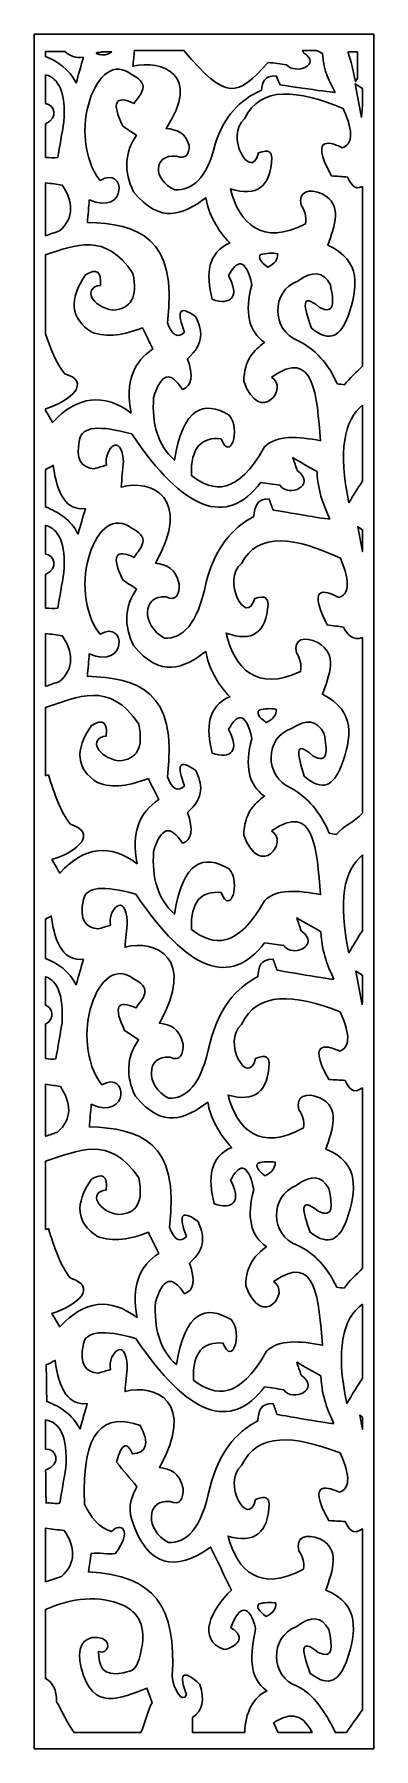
# Model space of a CAD drawing. Header units: centimetres. Extents: x -23 to -19.5, y -9 to 9.
import ezdxf

# ---------------------------------------------------------------- set-up
doc = ezdxf.new("R2010")
doc.units = ezdxf.units.CM
doc.header["$MEASUREMENT"] = 0
doc.layers.add('layer 1', color=7, linetype='Continuous')

msp = doc.modelspace()

# ---------------------------------------------------------------- linework, layer by layer
at = {"layer": 'layer 1', "color": 250, "lineweight": 30}
for points, knots in [([(-19.46885, -9.00021), (-19.46885, -9.00021), (-23.04027, -9.00021), (-23.04027, -9.00021), (-23.04027, -9.00021), (-23.04027, -9.00021), (-23.04027, 9.00077), (-23.04027, 9.00077), (-23.04027, 9.00077), (-23.04027, 9.00077), (-19.46885, 9.00077), (-19.46885, 9.00077), (-19.46885, 9.00077), (-19.46885, 9.00077), (-19.46885, -9.00021), (-19.46885, -9.00021)], [0, 0, 0, 0, 0.2, 0.2, 0.2, 0.2, 0.4, 0.4, 0.4, 0.4, 0.6, 0.6, 0.6, 0.6, 1, 1, 1, 1]), ([(-22.52284, 8.75968), (-22.54854, 8.66994), (-22.57426, 8.58032), (-22.59983, 8.49054), (-22.59983, 8.49054), (-22.67526, 8.63666), (-22.78837, 8.71344), (-22.91998, 8.76728), (-22.91998, 8.76728), (-22.91998, 8.76728), (-22.91998, 8.82135), (-22.91998, 8.82135), (-22.91998, 8.82135), (-22.91998, 8.82135), (-22.71789, 8.82135), (-22.71789, 8.82135), (-22.71789, 8.82135), (-22.66717, 8.77093), (-22.60273, 8.74898), (-22.52284, 8.75968)], [0, 0, 0, 0, 0.16666667, 0.16666667, 0.16666667, 0.16666667, 0.33333333, 0.33333333, 0.33333333, 0.33333333, 0.5, 0.5, 0.5, 0.5, 0.66666667, 0.66666667, 0.66666667, 0.66666667, 1, 1, 1, 1]), ([(-20.54504, 5.40042), (-20.08755, 5.72142), (-20.07069, 5.2026), (-20.02803, 4.73327), (-20.02803, 4.73327), (-20.2646, 4.77645), (-20.48791, 4.79825), (-20.61797, 4.66865), (-20.61797, 4.66865), (-20.9059, 4.15869), (-21.1523, 4.18758), (-21.38703, 4.36724), (-21.38703, 4.36724), (-21.39586, 4.66427), (-21.27877, 4.77362), (-21.07545, 4.7548), (-21.07545, 4.7548), (-20.98169, 4.50428), (-20.86141, 4.84615), (-20.98925, 5.00233), (-20.98925, 5.00233), (-21.25892, 5.15832), (-21.47325, 5.09019), (-21.56598, 4.52885), (-21.56598, 4.52885), (-21.74224, 4.68664), (-21.80304, 4.91263), (-21.78483, 5.18516), (-21.78483, 5.18516), (-21.7096, 5.44333), (-21.60801, 5.47207), (-21.4799, 5.27124), (-21.4799, 5.27124), (-21.38257, 5.30709), (-21.3649, 5.41487), (-21.42684, 5.59397), (-21.42684, 5.59397), (-21.24286, 5.75916), (-21.27618, 5.899), (-21.34065, 6.03527), (-21.34065, 6.03527), (-21.52547, 6.16969), (-21.54027, 6.08369), (-21.45989, 5.87399), (-21.45989, 5.87399), (-21.52846, 5.80575), (-21.58815, 5.83808), (-21.63902, 5.97062), (-21.63902, 5.97062), (-21.52033, 6.88047), (-21.96056, 7.00872), (-22.48088, 7.02528), (-22.48088, 7.02528), (-22.47428, 7.10411), (-22.46765, 7.18307), (-22.46099, 7.26198), (-22.46099, 7.26198), (-22.061, 7.0863), (-22.06768, 7.62795), (-22.34832, 7.46644), (-22.34832, 7.46644), (-22.71088, 7.93385), (-22.38672, 8.87996), (-22.01024, 8.57493), (-22.01024, 8.57493), (-21.78262, 8.46709), (-21.95944, 8.33808), (-21.99027, 8.2736), (-21.99027, 8.2736), (-22.18923, 8.36686), (-22.22895, 8.28786), (-22.10964, 8.03679), (-22.10964, 8.03679), (-22.061, 8.00454), (-22.01247, 7.97217), (-21.96377, 7.93986), (-21.96377, 7.93986), (-22.08971, 7.75705), (-22.1008, 7.55978), (-21.99698, 7.34819), (-21.99698, 7.34819), (-21.70259, 6.99662), (-21.47517, 7.11049), (-21.23453, 7.28347), (-21.23453, 7.28347), (-21.21244, 7.12572), (-21.11082, 6.93913), (-20.98266, 6.81007), (-20.98266, 6.81007), (-21.21372, 6.70969), (-21.23786, 6.4909), (-21.16824, 6.21816), (-21.16824, 6.21816), (-20.97022, 6.14732), (-20.87508, 6.24952), (-20.99592, 6.46563), (-20.99592, 6.46563), (-20.91181, 6.62763), (-20.81691, 6.66772), (-20.75052, 6.36874), (-20.75052, 6.36874), (-20.8301, 6.08185), (-20.7859, 5.88105), (-20.61797, 5.76621), (-20.61797, 5.76621), (-20.73093, 5.68401), (-20.83037, 5.58372), (-20.83682, 5.35739), (-20.83682, 5.35739), (-20.66129, 4.88197), (-20.35534, 5.29827), (-20.54504, 5.40042)], [0, 0, 0, 0, 0.03448276, 0.03448276, 0.03448276, 0.03448276, 0.06896552, 0.06896552, 0.06896552, 0.06896552, 0.10344828, 0.10344828, 0.10344828, 0.10344828, 0.13793103, 0.13793103, 0.13793103, 0.13793103, 0.17241379, 0.17241379, 0.17241379, 0.17241379, 0.20689655, 0.20689655, 0.20689655, 0.20689655, 0.24137931, 0.24137931, 0.24137931, 0.24137931, 0.27586207, 0.27586207, 0.27586207, 0.27586207, 0.31034483, 0.31034483, 0.31034483, 0.31034483, 0.34482759, 0.34482759, 0.34482759, 0.34482759, 0.37931034, 0.37931034, 0.37931034, 0.37931034, 0.4137931, 0.4137931, 0.4137931, 0.4137931, 0.44827586, 0.44827586, 0.44827586, 0.44827586, 0.48275862, 0.48275862, 0.48275862, 0.48275862, 0.51724138, 0.51724138, 0.51724138, 0.51724138, 0.55172414, 0.55172414, 0.55172414, 0.55172414, 0.5862069, 0.5862069, 0.5862069, 0.5862069, 0.62068966, 0.62068966, 0.62068966, 0.62068966, 0.65517241, 0.65517241, 0.65517241, 0.65517241, 0.68965517, 0.68965517, 0.68965517, 0.68965517, 0.72413793, 0.72413793, 0.72413793, 0.72413793, 0.75862069, 0.75862069, 0.75862069, 0.75862069, 0.79310345, 0.79310345, 0.79310345, 0.79310345, 0.82758621, 0.82758621, 0.82758621, 0.82758621, 0.86206897, 0.86206897, 0.86206897, 0.86206897, 0.89655172, 0.89655172, 0.89655172, 0.89655172, 0.93103448, 0.93103448, 0.93103448, 0.93103448, 1, 1, 1, 1]), ([(-19.87499, 8.39062), (-19.93241, 8.49807), (-19.99553, 8.60794), (-20.0069, 8.79963), (-20.0069, 8.79963), (-20.02868, 8.80997), (-20.05057, 8.82058), (-20.07238, 8.83084), (-20.07238, 8.83084), (-20.07238, 8.83084), (-20.21744, 8.83084), (-20.21744, 8.83084), (-20.21744, 8.83084), (-20.2142, 8.82321), (-20.21095, 8.81528), (-20.2076, 8.80741), (-20.2076, 8.80741), (-20.00714, 8.68322), (-20.29453, 8.56971), (-20.38542, 8.68172), (-20.38542, 8.68172), (-20.45047, 8.68959), (-20.51546, 8.69735), (-20.58043, 8.70519), (-20.58043, 8.70519), (-20.90322, 8.34565), (-21.02133, 8.29758), (-21.46548, 8.83084), (-21.46548, 8.83084), (-21.46548, 8.83084), (-21.98572, 8.83084), (-21.98572, 8.83084), (-21.98572, 8.83084), (-21.99145, 8.77592), (-21.9972, 8.72099), (-22.00287, 8.66584), (-22.00287, 8.66584), (-21.69026, 8.73807), (-21.2752, 8.57151), (-21.65302, 8.01319), (-21.65302, 8.01319), (-21.54395, 8.00004), (-21.4444, 7.97136), (-21.41219, 7.8322), (-21.41219, 7.8322), (-21.40628, 7.74796), (-21.44248, 7.67983), (-21.54403, 7.72212), (-21.54403, 7.72212), (-21.79636, 7.74037), (-21.79448, 7.47293), (-21.56116, 7.36803), (-21.56116, 7.36803), (-21.37961, 7.36279), (-21.22667, 7.47549), (-21.1368, 7.84789), (-21.1368, 7.84789), (-21.04743, 8.13702), (-20.87643, 8.31395), (-20.64928, 8.41416), (-20.64928, 8.41416), (-20.64366, 8.49551), (-20.6228, 8.56652), (-20.49441, 8.5636), (-20.49441, 8.5636), (-20.48104, 8.5322), (-20.46765, 8.50075), (-20.45422, 8.46931), (-20.45422, 8.46931), (-20.45422, 8.46931), (-19.86923, 8.38272), (-19.87499, 8.39062)], [0, 0, 0, 0, 0.05263158, 0.05263158, 0.05263158, 0.05263158, 0.10526316, 0.10526316, 0.10526316, 0.10526316, 0.15789474, 0.15789474, 0.15789474, 0.15789474, 0.21052632, 0.21052632, 0.21052632, 0.21052632, 0.26315789, 0.26315789, 0.26315789, 0.26315789, 0.31578947, 0.31578947, 0.31578947, 0.31578947, 0.36842105, 0.36842105, 0.36842105, 0.36842105, 0.42105263, 0.42105263, 0.42105263, 0.42105263, 0.47368421, 0.47368421, 0.47368421, 0.47368421, 0.52631579, 0.52631579, 0.52631579, 0.52631579, 0.57894737, 0.57894737, 0.57894737, 0.57894737, 0.63157895, 0.63157895, 0.63157895, 0.63157895, 0.68421053, 0.68421053, 0.68421053, 0.68421053, 0.73684211, 0.73684211, 0.73684211, 0.73684211, 0.78947368, 0.78947368, 0.78947368, 0.78947368, 0.84210526, 0.84210526, 0.84210526, 0.84210526, 0.89473684, 0.89473684, 0.89473684, 0.89473684, 1, 1, 1, 1]), ([(-22.22548, 8.8175), (-22.3104, 8.74306), (-22.45246, 8.81822), (-22.35432, 8.80845), (-22.35432, 8.80845), (-22.34359, 8.81143), (-22.33315, 8.81456), (-22.32289, 8.8175), (-22.32289, 8.8175), (-22.32289, 8.8175), (-22.22548, 8.8175), (-22.22548, 8.8175)], [0, 0, 0, 0, 0.25, 0.25, 0.25, 0.25, 0.5, 0.5, 0.5, 0.5, 1, 1, 1, 1]), ([(-19.74192, 8.8175), (-19.72504, 8.76579), (-19.69614, 8.67265), (-19.66022, 8.50373), (-19.66022, 8.50373), (-19.6522, 8.51632), (-19.64605, 8.52934), (-19.6412, 8.54237), (-19.6412, 8.54237), (-19.6412, 8.54237), (-19.6412, 8.8175), (-19.6412, 8.8175), (-19.6412, 8.8175), (-19.6412, 8.8175), (-19.74192, 8.8175), (-19.74192, 8.8175)], [0, 0, 0, 0, 0.2, 0.2, 0.2, 0.2, 0.4, 0.4, 0.4, 0.4, 0.6, 0.6, 0.6, 0.6, 1, 1, 1, 1]), ([(-22.7925, 7.70552), (-22.77079, 7.82404), (-22.74916, 7.96181), (-22.72728, 8.08027), (-22.72728, 8.08027), (-22.70927, 8.39096), (-22.78243, 8.53977), (-22.91998, 8.57483), (-22.91998, 8.57483), (-22.91998, 8.57483), (-22.91998, 8.27405), (-22.91998, 8.27405), (-22.91998, 8.27405), (-22.83409, 8.26544), (-22.77743, 8.12596), (-22.91998, 8.05992), (-22.91998, 8.05992), (-22.91998, 8.05992), (-22.91998, 7.70776), (-22.91998, 7.70776), (-22.91998, 7.70776), (-22.87923, 7.71127), (-22.83114, 7.69685), (-22.7925, 7.70552)], [0, 0, 0, 0, 0.14285714, 0.14285714, 0.14285714, 0.14285714, 0.28571429, 0.28571429, 0.28571429, 0.28571429, 0.42857143, 0.42857143, 0.42857143, 0.42857143, 0.57142857, 0.57142857, 0.57142857, 0.57142857, 0.71428571, 0.71428571, 0.71428571, 0.71428571, 1, 1, 1, 1]), ([(-19.58902, 5.51597), (-19.65039, 5.44933), (-19.72215, 5.39672), (-19.77573, 5.31979), (-19.77573, 5.31979), (-19.80143, 5.3236), (-19.82713, 5.32743), (-19.85261, 5.33123), (-19.85261, 5.33123), (-19.94932, 5.54506), (-20.08616, 5.69575), (-20.26293, 5.78352), (-20.26293, 5.78352), (-20.55016, 5.88995), (-20.55016, 6.30966), (-20.2689, 6.40845), (-20.2689, 6.40845), (-20.11377, 6.52312), (-19.99943, 6.51061), (-19.92574, 6.37102), (-19.92574, 6.37102), (-19.88766, 6.19348), (-19.87511, 6.04884), (-20.04062, 6.13366), (-20.04062, 6.13366), (-20.24488, 6.30629), (-20.20275, 6.13503), (-20.12554, 5.91459), (-20.12554, 5.91459), (-19.9236, 5.75324), (-19.81827, 5.83884), (-19.73945, 6.03971), (-19.73945, 6.03971), (-19.63722, 6.34184), (-19.59273, 6.62602), (-19.95151, 6.78504), (-19.95151, 6.78504), (-19.88072, 6.99538), (-19.79155, 7.21172), (-20.0116, 7.32476), (-20.0116, 7.32476), (-20.14794, 7.38888), (-20.27325, 7.35056), (-20.23186, 7.20523), (-20.23186, 7.20523), (-20.19546, 7.15175), (-20.175, 7.08983), (-20.18631, 7.01178), (-20.18631, 7.01178), (-20.64179, 6.77281), (-20.88261, 7.00952), (-20.97635, 7.37742), (-20.97635, 7.37742), (-20.69877, 7.29038), (-20.55364, 7.39901), (-20.541, 7.70302), (-20.541, 7.70302), (-20.54616, 7.75777), (-20.56541, 7.8001), (-20.68261, 7.7546), (-20.68261, 7.7546), (-20.76229, 7.4398), (-21.04169, 7.94134), (-20.82719, 8.11389), (-20.82719, 8.11389), (-20.66126, 8.46595), (-20.26683, 8.4168), (-19.78989, 8.22266), (-19.78989, 8.22266), (-19.67015, 7.95221), (-19.70069, 7.84402), (-19.79984, 7.80966), (-19.79984, 7.80966), (-19.88766, 7.85274), (-20.16521, 7.97318), (-19.91504, 7.51457), (-19.91504, 7.51457), (-19.85791, 7.50988), (-19.80061, 7.50531), (-19.74353, 7.50074), (-19.74353, 7.50074), (-19.70876, 7.42855), (-19.67227, 7.3604), (-19.58902, 7.40195), (-19.58902, 7.40195), (-19.58902, 7.40195), (-19.58902, 5.51597), (-19.58902, 5.51597)], [0, 0, 0, 0, 0.04347826, 0.04347826, 0.04347826, 0.04347826, 0.08695652, 0.08695652, 0.08695652, 0.08695652, 0.13043478, 0.13043478, 0.13043478, 0.13043478, 0.17391304, 0.17391304, 0.17391304, 0.17391304, 0.2173913, 0.2173913, 0.2173913, 0.2173913, 0.26086957, 0.26086957, 0.26086957, 0.26086957, 0.30434783, 0.30434783, 0.30434783, 0.30434783, 0.34782609, 0.34782609, 0.34782609, 0.34782609, 0.39130435, 0.39130435, 0.39130435, 0.39130435, 0.43478261, 0.43478261, 0.43478261, 0.43478261, 0.47826087, 0.47826087, 0.47826087, 0.47826087, 0.52173913, 0.52173913, 0.52173913, 0.52173913, 0.56521739, 0.56521739, 0.56521739, 0.56521739, 0.60869565, 0.60869565, 0.60869565, 0.60869565, 0.65217391, 0.65217391, 0.65217391, 0.65217391, 0.69565217, 0.69565217, 0.69565217, 0.69565217, 0.73913043, 0.73913043, 0.73913043, 0.73913043, 0.7826087, 0.7826087, 0.7826087, 0.7826087, 0.82608696, 0.82608696, 0.82608696, 0.82608696, 0.86956522, 0.86956522, 0.86956522, 0.86956522, 0.91304348, 0.91304348, 0.91304348, 0.91304348, 1, 1, 1, 1]), ([(-19.59919, 8.12577), (-19.59919, 8.12577), (-19.58902, 8.25288), (-19.58902, 8.25288), (-19.58902, 8.25288), (-19.58902, 8.25288), (-19.58902, 8.4326), (-19.58902, 8.4326), (-19.58902, 8.4326), (-19.58902, 8.4326), (-19.66426, 8.48142), (-19.66426, 8.48142), (-19.66426, 8.48142), (-19.66426, 8.48142), (-19.59919, 8.12577), (-19.59919, 8.12577)], [0, 0, 0, 0, 0.2, 0.2, 0.2, 0.2, 0.4, 0.4, 0.4, 0.4, 0.6, 0.6, 0.6, 0.6, 1, 1, 1, 1]), ([(-22.91998, 7.44157), (-22.86169, 7.43343), (-22.80332, 7.42536), (-22.74513, 7.41717), (-22.74513, 7.41717), (-22.62965, 7.25135), (-22.61617, 7.07228), (-22.77469, 6.93676), (-22.77469, 6.93676), (-22.82314, 6.91982), (-22.8716, 6.90303), (-22.91998, 6.88614), (-22.91998, 6.88614), (-22.91998, 6.88614), (-22.91998, 7.44157), (-22.91998, 7.44157)], [0, 0, 0, 0, 0.2, 0.2, 0.2, 0.2, 0.4, 0.4, 0.4, 0.4, 0.6, 0.6, 0.6, 0.6, 1, 1, 1, 1]), ([(-22.02041, 5.0221), (-22.30371, 5.2373), (-22.58857, 5.20514), (-22.84746, 4.92587), (-22.84746, 4.92587), (-22.87166, 4.96719), (-22.89574, 5.00878), (-22.91998, 5.05008), (-22.91998, 5.05008), (-22.91998, 5.05008), (-22.91998, 5.06974), (-22.91998, 5.06974), (-22.91998, 5.06974), (-22.64579, 5.15748), (-22.43797, 5.34872), (-22.71935, 5.43737), (-22.71935, 5.43737), (-22.81179, 5.54606), (-22.86814, 5.69852), (-22.91998, 5.85665), (-22.91998, 5.85665), (-22.91998, 5.85665), (-22.91998, 6.68476), (-22.91998, 6.68476), (-22.91998, 6.68476), (-22.60652, 6.79032), (-22.29173, 6.92619), (-22.00209, 6.49028), (-22.00209, 6.49028), (-21.95037, 6.24307), (-22.02041, 6.11467), (-22.21234, 6.10475), (-22.21234, 6.10475), (-22.43764, 6.13503), (-22.53359, 6.34209), (-22.34471, 6.36417), (-22.34471, 6.36417), (-22.32954, 6.50997), (-22.38134, 6.54706), (-22.50006, 6.47542), (-22.50006, 6.47542), (-22.67979, 6.21585), (-22.6584, 6.01569), (-22.43608, 5.87481), (-22.43608, 5.87481), (-22.27162, 5.81192), (-22.09045, 5.84398), (-21.90163, 5.91943), (-21.90163, 5.91943), (-21.86514, 5.84525), (-21.8285, 5.77107), (-21.79204, 5.69693), (-21.79204, 5.69693), (-21.99376, 5.56477), (-22.08671, 5.35208), (-22.02041, 5.0221)], [0, 0, 0, 0, 0.06666667, 0.06666667, 0.06666667, 0.06666667, 0.13333333, 0.13333333, 0.13333333, 0.13333333, 0.2, 0.2, 0.2, 0.2, 0.26666667, 0.26666667, 0.26666667, 0.26666667, 0.33333333, 0.33333333, 0.33333333, 0.33333333, 0.4, 0.4, 0.4, 0.4, 0.46666667, 0.46666667, 0.46666667, 0.46666667, 0.53333333, 0.53333333, 0.53333333, 0.53333333, 0.6, 0.6, 0.6, 0.6, 0.66666667, 0.66666667, 0.66666667, 0.66666667, 0.73333333, 0.73333333, 0.73333333, 0.73333333, 0.8, 0.8, 0.8, 0.8, 0.86666667, 0.86666667, 0.86666667, 0.86666667, 1, 1, 1, 1]), ([(-20.47947, 6.69629), (-20.53923, 6.70568), (-20.59911, 6.70263), (-20.65891, 6.68698), (-20.65891, 6.68698), (-20.68787, 6.65558), (-20.6627, 6.61173), (-20.58363, 6.55533), (-20.58363, 6.55533), (-20.51038, 6.5898), (-20.47567, 6.63674), (-20.47947, 6.69629)], [0, 0, 0, 0, 0.25, 0.25, 0.25, 0.25, 0.5, 0.5, 0.5, 0.5, 1, 1, 1, 1]), ([(-19.58902, 5.10762), (-19.78057, 4.94706), (-19.84525, 4.62731), (-19.73001, 4.08223), (-19.73001, 4.08223), (-19.683, 4.15846), (-19.63614, 4.23474), (-19.58902, 4.31092), (-19.58902, 4.31092), (-19.58902, 4.31092), (-19.58902, 5.10762), (-19.58902, 5.10762)], [0, 0, 0, 0, 0.25, 0.25, 0.25, 0.25, 0.5, 0.5, 0.5, 0.5, 1, 1, 1, 1]), ([(-19.92963, 3.91008), (-19.98893, 4.04136), (-20.05404, 4.17574), (-20.06584, 4.40989), (-20.06584, 4.40989), (-20.15072, 4.45776), (-20.23546, 4.5058), (-20.32037, 4.55389), (-20.32037, 4.55389), (-20.30459, 4.50912), (-20.2888, 4.46423), (-20.27295, 4.41949), (-20.27295, 4.41949), (-20.06608, 4.26762), (-20.36267, 4.12907), (-20.45662, 4.26571), (-20.45662, 4.26571), (-20.52364, 4.27527), (-20.59083, 4.28479), (-20.65785, 4.29454), (-20.65785, 4.29454), (-21.01517, 3.82362), (-21.46707, 3.99333), (-22.01363, 4.80392), (-22.01363, 4.80392), (-22.35516, 4.89982), (-22.53866, 4.88081), (-22.56434, 4.74611), (-22.56434, 4.74611), (-22.61069, 4.52835), (-22.53776, 4.45133), (-22.41034, 4.43873), (-22.41034, 4.43873), (-22.36501, 4.45135), (-22.32545, 4.46423), (-22.28012, 4.47705), (-22.28012, 4.47705), (-22.3101, 4.64693), (-22.12115, 4.83048), (-22.10255, 4.51564), (-22.10255, 4.51564), (-22.11043, 4.42585), (-22.11832, 4.33617), (-22.12615, 4.24645), (-22.12615, 4.24645), (-21.80352, 4.33461), (-21.375, 4.13108), (-21.76503, 3.4487), (-21.76503, 3.4487), (-21.65244, 3.43307), (-21.54968, 3.39789), (-21.51638, 3.22772), (-21.51638, 3.22772), (-21.51026, 3.12504), (-21.54774, 3.04162), (-21.65249, 3.09319), (-21.65249, 3.09319), (-21.91311, 3.11557), (-21.91107, 2.78893), (-21.67033, 2.66063), (-21.67033, 2.66063), (-21.48275, 2.65421), (-21.32489, 2.79199), (-21.23221, 3.24693), (-21.23221, 3.24693), (-21.13996, 3.60006), (-20.96325, 3.81645), (-20.72891, 3.93882), (-20.72891, 3.93882), (-20.72316, 4.03833), (-20.70154, 4.12501), (-20.56913, 4.12154), (-20.56913, 4.12154), (-20.55526, 4.08299), (-20.54143, 4.0447), (-20.52765, 4.00623), (-20.52765, 4.00623), (-20.52765, 4.00623), (-19.92376, 3.90052), (-19.92963, 3.91008)], [0, 0, 0, 0, 0.04761905, 0.04761905, 0.04761905, 0.04761905, 0.0952381, 0.0952381, 0.0952381, 0.0952381, 0.14285714, 0.14285714, 0.14285714, 0.14285714, 0.19047619, 0.19047619, 0.19047619, 0.19047619, 0.23809524, 0.23809524, 0.23809524, 0.23809524, 0.28571429, 0.28571429, 0.28571429, 0.28571429, 0.33333333, 0.33333333, 0.33333333, 0.33333333, 0.38095238, 0.38095238, 0.38095238, 0.38095238, 0.42857143, 0.42857143, 0.42857143, 0.42857143, 0.47619048, 0.47619048, 0.47619048, 0.47619048, 0.52380952, 0.52380952, 0.52380952, 0.52380952, 0.57142857, 0.57142857, 0.57142857, 0.57142857, 0.61904762, 0.61904762, 0.61904762, 0.61904762, 0.66666667, 0.66666667, 0.66666667, 0.66666667, 0.71428571, 0.71428571, 0.71428571, 0.71428571, 0.76190476, 0.76190476, 0.76190476, 0.76190476, 0.80952381, 0.80952381, 0.80952381, 0.80952381, 0.85714286, 0.85714286, 0.85714286, 0.85714286, 0.9047619, 0.9047619, 0.9047619, 0.9047619, 1, 1, 1, 1]), ([(-22.50241, 4.02156), (-22.52799, 3.9319), (-22.55364, 3.84218), (-22.57935, 3.7525), (-22.57935, 3.7525), (-22.65866, 3.90623), (-22.77972, 3.98301), (-22.91998, 4.03751), (-22.91998, 4.03751), (-22.91998, 4.03751), (-22.91998, 4.43253), (-22.91998, 4.43253), (-22.91998, 4.43253), (-22.8933, 4.44611), (-22.86655, 4.45958), (-22.83982, 4.47322), (-22.83982, 4.47322), (-22.80139, 4.16662), (-22.69871, 3.99517), (-22.50241, 4.02156)], [0, 0, 0, 0, 0.16666667, 0.16666667, 0.16666667, 0.16666667, 0.33333333, 0.33333333, 0.33333333, 0.33333333, 0.5, 0.5, 0.5, 0.5, 0.66666667, 0.66666667, 0.66666667, 0.66666667, 1, 1, 1, 1]), ([(-20.54504, 0.63568), (-20.08755, 0.95661), (-20.07069, 0.43773), (-20.02803, -0.03162), (-20.02803, -0.03162), (-20.2646, 0.01162), (-20.48791, 0.03345), (-20.61797, -0.09607), (-20.61797, -0.09607), (-20.9059, -0.60609), (-21.1523, -0.5771), (-21.38703, -0.39751), (-21.38703, -0.39751), (-21.39586, -0.10066), (-21.27877, 0.00881), (-21.07545, -0.01003), (-21.07545, -0.01003), (-20.98169, -0.26061), (-20.86141, 0.08134), (-20.98925, 0.23746), (-20.98925, 0.23746), (-21.25892, 0.39341), (-21.47325, 0.32539), (-21.56598, -0.23597), (-21.56598, -0.23597), (-21.74224, -0.07818), (-21.80304, 0.14776), (-21.78483, 0.42031), (-21.78483, 0.42031), (-21.7096, 0.6785), (-21.60801, 0.70726), (-21.4799, 0.50661), (-21.4799, 0.50661), (-21.38257, 0.54228), (-21.3649, 0.64991), (-21.42684, 0.82919), (-21.42684, 0.82919), (-21.24286, 0.9944), (-21.27618, 1.13413), (-21.34065, 1.27042), (-21.34065, 1.27042), (-21.52547, 1.40497), (-21.54027, 1.31891), (-21.45989, 1.10918), (-21.45989, 1.10918), (-21.52846, 1.04101), (-21.58815, 1.07317), (-21.63902, 1.20592), (-21.63902, 1.20592), (-21.52033, 2.11556), (-21.96056, 2.24387), (-22.48088, 2.26053), (-22.48088, 2.26053), (-22.47428, 2.33928), (-22.46765, 2.41834), (-22.46099, 2.49707), (-22.46099, 2.49707), (-22.061, 2.3215), (-22.06768, 2.86315), (-22.34832, 2.70166), (-22.34832, 2.70166), (-22.71088, 3.16902), (-22.38672, 4.11511), (-22.01024, 3.81006), (-22.01024, 3.81006), (-21.78262, 3.70239), (-21.95944, 3.57319), (-21.99027, 3.50875), (-21.99027, 3.50875), (-22.18923, 3.60192), (-22.22895, 3.52299), (-22.10964, 3.27192), (-22.10964, 3.27192), (-22.061, 3.23971), (-22.01247, 3.20747), (-21.96377, 3.17505), (-21.96377, 3.17505), (-22.08971, 2.99216), (-22.1008, 2.79495), (-21.99698, 2.58335), (-21.99698, 2.58335), (-21.70259, 2.23175), (-21.47517, 2.34573), (-21.23453, 2.5187), (-21.23453, 2.5187), (-21.21244, 2.36081), (-21.11082, 2.17426), (-20.98266, 2.0452), (-20.98266, 2.0452), (-21.21372, 1.94489), (-21.23786, 1.72609), (-21.16824, 1.45341), (-21.16824, 1.45341), (-20.97022, 1.38247), (-20.87508, 1.48465), (-20.99592, 1.7008), (-20.99592, 1.7008), (-20.91181, 1.86299), (-20.81691, 1.90285), (-20.75052, 1.60412), (-20.75052, 1.60412), (-20.8301, 1.317), (-20.7859, 1.11637), (-20.61797, 1.00138), (-20.61797, 1.00138), (-20.73093, 0.91916), (-20.83037, 0.81883), (-20.83682, 0.5925), (-20.83682, 0.5925), (-20.66129, 0.11712), (-20.35534, 0.5334), (-20.54504, 0.63568)], [0, 0, 0, 0, 0.03448276, 0.03448276, 0.03448276, 0.03448276, 0.06896552, 0.06896552, 0.06896552, 0.06896552, 0.10344828, 0.10344828, 0.10344828, 0.10344828, 0.13793103, 0.13793103, 0.13793103, 0.13793103, 0.17241379, 0.17241379, 0.17241379, 0.17241379, 0.20689655, 0.20689655, 0.20689655, 0.20689655, 0.24137931, 0.24137931, 0.24137931, 0.24137931, 0.27586207, 0.27586207, 0.27586207, 0.27586207, 0.31034483, 0.31034483, 0.31034483, 0.31034483, 0.34482759, 0.34482759, 0.34482759, 0.34482759, 0.37931034, 0.37931034, 0.37931034, 0.37931034, 0.4137931, 0.4137931, 0.4137931, 0.4137931, 0.44827586, 0.44827586, 0.44827586, 0.44827586, 0.48275862, 0.48275862, 0.48275862, 0.48275862, 0.51724138, 0.51724138, 0.51724138, 0.51724138, 0.55172414, 0.55172414, 0.55172414, 0.55172414, 0.5862069, 0.5862069, 0.5862069, 0.5862069, 0.62068966, 0.62068966, 0.62068966, 0.62068966, 0.65517241, 0.65517241, 0.65517241, 0.65517241, 0.68965517, 0.68965517, 0.68965517, 0.68965517, 0.72413793, 0.72413793, 0.72413793, 0.72413793, 0.75862069, 0.75862069, 0.75862069, 0.75862069, 0.79310345, 0.79310345, 0.79310345, 0.79310345, 0.82758621, 0.82758621, 0.82758621, 0.82758621, 0.86206897, 0.86206897, 0.86206897, 0.86206897, 0.89655172, 0.89655172, 0.89655172, 0.89655172, 0.93103448, 0.93103448, 0.93103448, 0.93103448, 1, 1, 1, 1]), ([(-22.7925, 2.974), (-22.77079, 3.0925), (-22.74916, 3.23026), (-22.72728, 3.34874), (-22.72728, 3.34874), (-22.70927, 3.65944), (-22.78243, 3.8082), (-22.91998, 3.84332), (-22.91998, 3.84332), (-22.91998, 3.84332), (-22.91998, 3.54252), (-22.91998, 3.54252), (-22.91998, 3.54252), (-22.83409, 3.53396), (-22.77743, 3.39446), (-22.91998, 3.3284), (-22.91998, 3.3284), (-22.91998, 3.3284), (-22.91998, 2.97626), (-22.91998, 2.97626), (-22.91998, 2.97626), (-22.87923, 2.97977), (-22.83114, 2.96541), (-22.7925, 2.974)], [0, 0, 0, 0, 0.14285714, 0.14285714, 0.14285714, 0.14285714, 0.28571429, 0.28571429, 0.28571429, 0.28571429, 0.42857143, 0.42857143, 0.42857143, 0.42857143, 0.57142857, 0.57142857, 0.57142857, 0.57142857, 0.71428571, 0.71428571, 0.71428571, 0.71428571, 1, 1, 1, 1]), ([(-19.58902, 0.82105), (-19.66189, 0.73526), (-19.79474, 0.68753), (-19.86119, 0.59775), (-19.86119, 0.59775), (-19.88687, 0.60278), (-19.91234, 0.60802), (-19.93783, 0.61301), (-19.93783, 0.61301), (-20.03043, 0.83175), (-20.16431, 0.98922), (-20.33933, 1.08575), (-20.33933, 1.08575), (-20.62434, 1.20643), (-20.61646, 1.62586), (-20.33346, 1.71057), (-20.33346, 1.71057), (-20.17636, 1.81746), (-20.06229, 1.79932), (-19.99132, 1.6561), (-19.99132, 1.6561), (-19.95651, 1.47672), (-19.9466, 1.33144), (-20.1105, 1.42444), (-20.1105, 1.42444), (-20.31143, 1.60723), (-20.27262, 1.43394), (-20.1995, 1.20983), (-20.1995, 1.20983), (-20.00073, 1.03843), (-19.89382, 1.1187), (-19.81132, 1.3155), (-19.81132, 1.3155), (-19.70339, 1.6125), (-19.6535, 1.89416), (-20.00905, 2.07121), (-20.00905, 2.07121), (-19.93431, 2.27791), (-19.84113, 2.48965), (-20.05889, 2.61363), (-20.05889, 2.61363), (-20.19395, 2.68449), (-20.32005, 2.65232), (-20.28123, 2.50508), (-20.28123, 2.50508), (-20.24586, 2.44979), (-20.22683, 2.38701), (-20.2394, 2.30978), (-20.2394, 2.30978), (-20.69935, 2.09329), (-20.93559, 2.34207), (-21.02217, 2.71432), (-21.02217, 2.71432), (-20.74651, 2.61367), (-20.59942, 2.71483), (-20.58093, 3.01821), (-20.58093, 3.01821), (-20.585, 3.07317), (-20.60345, 3.11635), (-20.72149, 3.07691), (-20.72149, 3.07691), (-20.80706, 2.76615), (-21.0768, 3.28131), (-20.8593, 3.44297), (-20.8593, 3.44297), (-20.68659, 3.78661), (-20.29338, 3.71803), (-19.82045, 3.50015), (-19.82045, 3.50015), (-19.70577, 3.22373), (-19.73844, 3.11711), (-19.83808, 3.0878), (-19.83808, 3.0878), (-19.92514, 3.13523), (-20.20029, 3.26959), (-19.9589, 2.79848), (-19.9589, 2.79848), (-19.90173, 2.79106), (-19.84471, 2.78356), (-19.78754, 2.77609), (-19.78754, 2.77609), (-19.75394, 2.70147), (-19.6814, 2.62615), (-19.58902, 2.6655), (-19.58902, 2.6655), (-19.58902, 2.6655), (-19.58902, 0.82105), (-19.58902, 0.82105)], [0, 0, 0, 0, 0.04347826, 0.04347826, 0.04347826, 0.04347826, 0.08695652, 0.08695652, 0.08695652, 0.08695652, 0.13043478, 0.13043478, 0.13043478, 0.13043478, 0.17391304, 0.17391304, 0.17391304, 0.17391304, 0.2173913, 0.2173913, 0.2173913, 0.2173913, 0.26086957, 0.26086957, 0.26086957, 0.26086957, 0.30434783, 0.30434783, 0.30434783, 0.30434783, 0.34782609, 0.34782609, 0.34782609, 0.34782609, 0.39130435, 0.39130435, 0.39130435, 0.39130435, 0.43478261, 0.43478261, 0.43478261, 0.43478261, 0.47826087, 0.47826087, 0.47826087, 0.47826087, 0.52173913, 0.52173913, 0.52173913, 0.52173913, 0.56521739, 0.56521739, 0.56521739, 0.56521739, 0.60869565, 0.60869565, 0.60869565, 0.60869565, 0.65217391, 0.65217391, 0.65217391, 0.65217391, 0.69565217, 0.69565217, 0.69565217, 0.69565217, 0.73913043, 0.73913043, 0.73913043, 0.73913043, 0.7826087, 0.7826087, 0.7826087, 0.7826087, 0.82608696, 0.82608696, 0.82608696, 0.82608696, 0.86956522, 0.86956522, 0.86956522, 0.86956522, 0.91304348, 0.91304348, 0.91304348, 0.91304348, 1, 1, 1, 1]), ([(-19.58902, 3.79907), (-19.58902, 3.79907), (-19.63668, 3.82994), (-19.63668, 3.82994), (-19.63668, 3.82994), (-19.63668, 3.82994), (-19.58902, 3.56982), (-19.58902, 3.56982), (-19.58902, 3.56982), (-19.58902, 3.56982), (-19.58902, 3.79907), (-19.58902, 3.79907)], [0, 0, 0, 0, 0.25, 0.25, 0.25, 0.25, 0.5, 0.5, 0.5, 0.5, 1, 1, 1, 1]), ([(-22.91998, 2.71009), (-22.86169, 2.70185), (-22.80332, 2.69392), (-22.74513, 2.68569), (-22.74513, 2.68569), (-22.62965, 2.51987), (-22.61617, 2.3408), (-22.77469, 2.20526), (-22.77469, 2.20526), (-22.82314, 2.18826), (-22.8716, 2.17155), (-22.91998, 2.1547), (-22.91998, 2.1547), (-22.91998, 2.1547), (-22.91998, 2.71009), (-22.91998, 2.71009)], [0, 0, 0, 0, 0.2, 0.2, 0.2, 0.2, 0.4, 0.4, 0.4, 0.4, 0.6, 0.6, 0.6, 0.6, 1, 1, 1, 1]), ([(-21.9589, 0.29077), (-22.24206, 0.50576), (-22.51311, 0.47366), (-22.77197, 0.19432), (-22.77197, 0.19432), (-22.7993, 0.24125), (-22.82679, 0.28817), (-22.85419, 0.3352), (-22.85419, 0.3352), (-22.5753, 0.42143), (-22.37312, 0.61633), (-22.65784, 0.70591), (-22.65784, 0.70591), (-22.76954, 0.83737), (-22.82858, 1.03308), (-22.89066, 1.22493), (-22.89066, 1.22493), (-22.90053, 1.22197), (-22.91022, 1.21929), (-22.91998, 1.21624), (-22.91998, 1.21624), (-22.91998, 1.21624), (-22.91998, 1.93313), (-22.91998, 1.93313), (-22.91998, 1.93313), (-22.58634, 2.0385), (-22.24914, 2.22306), (-21.94052, 1.7587), (-21.94052, 1.7587), (-21.88877, 1.51154), (-21.9589, 1.38319), (-22.15077, 1.37317), (-22.15077, 1.37317), (-22.37605, 1.40359), (-22.47196, 1.61061), (-22.28316, 1.63267), (-22.28316, 1.63267), (-22.26795, 1.77855), (-22.31977, 1.81558), (-22.43846, 1.74387), (-22.43846, 1.74387), (-22.61818, 1.48429), (-22.59677, 1.28435), (-22.37448, 1.14339), (-22.37448, 1.14339), (-22.21008, 1.08036), (-22.02888, 1.11254), (-21.84004, 1.18784), (-21.84004, 1.18784), (-21.80352, 1.11371), (-21.76702, 1.03955), (-21.73043, 0.96532), (-21.73043, 0.96532), (-21.93217, 0.83321), (-22.02511, 0.62056), (-21.9589, 0.29077)], [0, 0, 0, 0, 0.06666667, 0.06666667, 0.06666667, 0.06666667, 0.13333333, 0.13333333, 0.13333333, 0.13333333, 0.2, 0.2, 0.2, 0.2, 0.26666667, 0.26666667, 0.26666667, 0.26666667, 0.33333333, 0.33333333, 0.33333333, 0.33333333, 0.4, 0.4, 0.4, 0.4, 0.46666667, 0.46666667, 0.46666667, 0.46666667, 0.53333333, 0.53333333, 0.53333333, 0.53333333, 0.6, 0.6, 0.6, 0.6, 0.66666667, 0.66666667, 0.66666667, 0.66666667, 0.73333333, 0.73333333, 0.73333333, 0.73333333, 0.8, 0.8, 0.8, 0.8, 0.86666667, 0.86666667, 0.86666667, 0.86666667, 1, 1, 1, 1]), ([(-20.49556, 1.91497), (-20.55542, 1.92442), (-20.6152, 1.92135), (-20.67499, 1.90556), (-20.67499, 1.90556), (-20.70393, 1.87443), (-20.67876, 1.83059), (-20.59972, 1.77416), (-20.59972, 1.77416), (-20.52634, 1.80862), (-20.49171, 1.85557), (-20.49556, 1.91497)], [0, 0, 0, 0, 0.25, 0.25, 0.25, 0.25, 0.5, 0.5, 0.5, 0.5, 1, 1, 1, 1]), ([(-19.58902, 0.38356), (-19.7819, 0.22348), (-19.84748, -0.09635), (-19.73182, -0.64331), (-19.73182, -0.64331), (-19.68433, -0.56606), (-19.63668, -0.48882), (-19.58902, -0.41157), (-19.58902, -0.41157), (-19.58902, -0.41157), (-19.58902, 0.38356), (-19.58902, 0.38356)], [0, 0, 0, 0, 0.25, 0.25, 0.25, 0.25, 0.5, 0.5, 0.5, 0.5, 1, 1, 1, 1]), ([(-19.88853, -0.92144), (-19.94786, -0.79014), (-20.01305, -0.65576), (-20.02481, -0.42164), (-20.02481, -0.42164), (-20.10955, -0.37372), (-20.19443, -0.32559), (-20.27934, -0.27761), (-20.27934, -0.27761), (-20.26354, -0.32236), (-20.24773, -0.36723), (-20.23192, -0.41203), (-20.23192, -0.41203), (-20.02493, -0.5638), (-20.32167, -0.70239), (-20.41549, -0.56572), (-20.41549, -0.56572), (-20.48266, -0.55617), (-20.54972, -0.54661), (-20.61686, -0.53696), (-20.61686, -0.53696), (-20.97401, -1.00782), (-21.426, -0.83815), (-21.97263, -0.02752), (-21.97263, -0.02752), (-22.31409, 0.06838), (-22.49762, 0.04933), (-22.52332, -0.08533), (-22.52332, -0.08533), (-22.56973, -0.30307), (-22.49661, -0.38006), (-22.36935, -0.39275), (-22.36935, -0.39275), (-22.32405, -0.37998), (-22.28445, -0.36723), (-22.2391, -0.35441), (-22.2391, -0.35441), (-22.26899, -0.18453), (-22.08007, -0.00102), (-22.06153, -0.31588), (-22.06153, -0.31588), (-22.06931, -0.40563), (-22.07731, -0.49529), (-22.08513, -0.58499), (-22.08513, -0.58499), (-21.76252, -0.49683), (-21.33398, -0.70042), (-21.72399, -1.38265), (-21.72399, -1.38265), (-21.61142, -1.39839), (-21.50866, -1.43357), (-21.47542, -1.6038), (-21.47542, -1.6038), (-21.46927, -1.70644), (-21.50666, -1.7899), (-21.61149, -1.73828), (-21.61149, -1.73828), (-21.87204, -1.71587), (-21.87002, -2.04253), (-21.62918, -2.17072), (-21.62918, -2.17072), (-21.44167, -2.17727), (-21.28388, -2.03947), (-21.19118, -1.5846), (-21.19118, -1.5846), (-21.09881, -1.23135), (-20.92223, -1.01501), (-20.68789, -0.89262), (-20.68789, -0.89262), (-20.68216, -0.79311), (-20.66053, -0.70647), (-20.52795, -0.7099), (-20.52795, -0.7099), (-20.51421, -0.74849), (-20.50036, -0.78676), (-20.48656, -0.82531), (-20.48656, -0.82531), (-20.48656, -0.82531), (-19.88262, -0.93096), (-19.88853, -0.92144)], [0, 0, 0, 0, 0.04761905, 0.04761905, 0.04761905, 0.04761905, 0.0952381, 0.0952381, 0.0952381, 0.0952381, 0.14285714, 0.14285714, 0.14285714, 0.14285714, 0.19047619, 0.19047619, 0.19047619, 0.19047619, 0.23809524, 0.23809524, 0.23809524, 0.23809524, 0.28571429, 0.28571429, 0.28571429, 0.28571429, 0.33333333, 0.33333333, 0.33333333, 0.33333333, 0.38095238, 0.38095238, 0.38095238, 0.38095238, 0.42857143, 0.42857143, 0.42857143, 0.42857143, 0.47619048, 0.47619048, 0.47619048, 0.47619048, 0.52380952, 0.52380952, 0.52380952, 0.52380952, 0.57142857, 0.57142857, 0.57142857, 0.57142857, 0.61904762, 0.61904762, 0.61904762, 0.61904762, 0.66666667, 0.66666667, 0.66666667, 0.66666667, 0.71428571, 0.71428571, 0.71428571, 0.71428571, 0.76190476, 0.76190476, 0.76190476, 0.76190476, 0.80952381, 0.80952381, 0.80952381, 0.80952381, 0.85714286, 0.85714286, 0.85714286, 0.85714286, 0.9047619, 0.9047619, 0.9047619, 0.9047619, 1, 1, 1, 1]), ([(-22.52284, -0.7099), (-22.54854, -0.79962), (-22.57426, -0.8893), (-22.59983, -0.97904), (-22.59983, -0.97904), (-22.67526, -0.83288), (-22.78837, -0.75621), (-22.91998, -0.70224), (-22.91998, -0.70224), (-22.91998, -0.70224), (-22.91998, -0.28856), (-22.91998, -0.28856), (-22.91998, -0.28856), (-22.90008, -0.27841), (-22.88022, -0.26837), (-22.86036, -0.2583), (-22.86036, -0.2583), (-22.82189, -0.56494), (-22.71921, -0.73641), (-22.52284, -0.7099)], [0, 0, 0, 0, 0.16666667, 0.16666667, 0.16666667, 0.16666667, 0.33333333, 0.33333333, 0.33333333, 0.33333333, 0.5, 0.5, 0.5, 0.5, 0.66666667, 0.66666667, 0.66666667, 0.66666667, 1, 1, 1, 1]), ([(-20.52459, -4.09593), (-20.06694, -3.77495), (-20.05029, -4.29375), (-20.00741, -4.76314), (-20.00741, -4.76314), (-20.24405, -4.71971), (-20.46738, -4.69808), (-20.59755, -4.82764), (-20.59755, -4.82764), (-20.88534, -5.33755), (-21.13172, -5.30864), (-21.36654, -5.12901), (-21.36654, -5.12901), (-21.37525, -4.83208), (-21.25819, -4.72267), (-21.05486, -4.74157), (-21.05486, -4.74157), (-20.96123, -4.99213), (-20.84087, -4.6501), (-20.9688, -4.49408), (-20.9688, -4.49408), (-21.23837, -4.33792), (-21.4527, -4.40614), (-21.54554, -4.96754), (-21.54554, -4.96754), (-21.72164, -4.80975), (-21.78244, -4.58376), (-21.76422, -4.31121), (-21.76422, -4.31121), (-21.68918, -4.05287), (-21.58738, -4.02433), (-21.45935, -4.225), (-21.45935, -4.225), (-21.36205, -4.18918), (-21.34442, -4.08153), (-21.40631, -3.90217), (-21.40631, -3.90217), (-21.22227, -3.7371), (-21.25573, -3.59737), (-21.32006, -3.46115), (-21.32006, -3.46115), (-21.50489, -3.32645), (-21.51984, -3.41268), (-21.43947, -3.62245), (-21.43947, -3.62245), (-21.50788, -3.69056), (-21.56758, -3.65835), (-21.61844, -3.52558), (-21.61844, -3.52558), (-21.49976, -2.61592), (-21.94019, -2.48767), (-22.46039, -2.47099), (-22.46039, -2.47099), (-22.45373, -2.39224), (-22.44705, -2.31316), (-22.44047, -2.23441), (-22.44047, -2.23441), (-22.04045, -2.41005), (-22.0471, -1.86842), (-22.32779, -2.02984), (-22.32779, -2.02984), (-22.69031, -1.56239), (-22.36618, -0.61637), (-21.98972, -0.92146), (-21.98972, -0.92146), (-21.76204, -1.02914), (-21.93885, -1.15832), (-21.9698, -1.22277), (-21.9698, -1.22277), (-22.16867, -1.1296), (-22.20843, -1.20837), (-22.08912, -1.4596), (-22.08912, -1.4596), (-22.04045, -1.49185), (-21.99192, -1.52403), (-21.94326, -1.55637), (-21.94326, -1.55637), (-22.06922, -1.73932), (-22.08028, -1.93659), (-21.97635, -2.14818), (-21.97635, -2.14818), (-21.68195, -2.49975), (-21.45456, -2.38588), (-21.21398, -2.21284), (-21.21398, -2.21284), (-21.19196, -2.37065), (-21.09022, -2.55718), (-20.96216, -2.6863), (-20.96216, -2.6863), (-21.19307, -2.7867), (-21.21742, -3.00543), (-21.1478, -3.27805), (-21.1478, -3.27805), (-20.94981, -3.34905), (-20.85457, -3.24694), (-20.97531, -3.03066), (-20.97531, -3.03066), (-20.89143, -2.86849), (-20.79633, -2.82861), (-20.73014, -3.12738), (-20.73014, -3.12738), (-20.80968, -3.41452), (-20.7654, -3.61524), (-20.59755, -3.73002), (-20.59755, -3.73002), (-20.71034, -3.8124), (-20.81001, -3.91265), (-20.81618, -4.13898), (-20.81618, -4.13898), (-20.64072, -4.6144), (-20.33476, -4.1981), (-20.52459, -4.09593)], [0, 0, 0, 0, 0.03448276, 0.03448276, 0.03448276, 0.03448276, 0.06896552, 0.06896552, 0.06896552, 0.06896552, 0.10344828, 0.10344828, 0.10344828, 0.10344828, 0.13793103, 0.13793103, 0.13793103, 0.13793103, 0.17241379, 0.17241379, 0.17241379, 0.17241379, 0.20689655, 0.20689655, 0.20689655, 0.20689655, 0.24137931, 0.24137931, 0.24137931, 0.24137931, 0.27586207, 0.27586207, 0.27586207, 0.27586207, 0.31034483, 0.31034483, 0.31034483, 0.31034483, 0.34482759, 0.34482759, 0.34482759, 0.34482759, 0.37931034, 0.37931034, 0.37931034, 0.37931034, 0.4137931, 0.4137931, 0.4137931, 0.4137931, 0.44827586, 0.44827586, 0.44827586, 0.44827586, 0.48275862, 0.48275862, 0.48275862, 0.48275862, 0.51724138, 0.51724138, 0.51724138, 0.51724138, 0.55172414, 0.55172414, 0.55172414, 0.55172414, 0.5862069, 0.5862069, 0.5862069, 0.5862069, 0.62068966, 0.62068966, 0.62068966, 0.62068966, 0.65517241, 0.65517241, 0.65517241, 0.65517241, 0.68965517, 0.68965517, 0.68965517, 0.68965517, 0.72413793, 0.72413793, 0.72413793, 0.72413793, 0.75862069, 0.75862069, 0.75862069, 0.75862069, 0.79310345, 0.79310345, 0.79310345, 0.79310345, 0.82758621, 0.82758621, 0.82758621, 0.82758621, 0.86206897, 0.86206897, 0.86206897, 0.86206897, 0.89655172, 0.89655172, 0.89655172, 0.89655172, 0.93103448, 0.93103448, 0.93103448, 0.93103448, 1, 1, 1, 1]), ([(-22.81299, -1.75746), (-22.79132, -1.63905), (-22.76954, -1.5013), (-22.74787, -1.38265), (-22.74787, -1.38265), (-22.73071, -1.08794), (-22.79581, -0.93886), (-22.91998, -0.89446), (-22.91998, -0.89446), (-22.91998, -0.89446), (-22.91998, -1.19359), (-22.91998, -1.19359), (-22.91998, -1.19359), (-22.85072, -1.21854), (-22.81402, -1.32907), (-22.91998, -1.39221), (-22.91998, -1.39221), (-22.91998, -1.39221), (-22.91998, -1.75488), (-22.91998, -1.75488), (-22.91998, -1.75488), (-22.88424, -1.75567), (-22.84536, -1.76472), (-22.81299, -1.75746)], [0, 0, 0, 0, 0.14285714, 0.14285714, 0.14285714, 0.14285714, 0.28571429, 0.28571429, 0.28571429, 0.28571429, 0.42857143, 0.42857143, 0.42857143, 0.42857143, 0.57142857, 0.57142857, 0.57142857, 0.57142857, 0.71428571, 0.71428571, 0.71428571, 0.71428571, 1, 1, 1, 1]), ([(-19.59219, -1.1905), (-19.59219, -1.1905), (-19.58902, -1.15201), (-19.58902, -1.15201), (-19.58902, -1.15201), (-19.58902, -1.15201), (-19.58902, -0.87906), (-19.58902, -0.87906), (-19.58902, -0.87906), (-19.58902, -0.87906), (-19.65731, -0.83485), (-19.65731, -0.83485), (-19.65731, -0.83485), (-19.65731, -0.83485), (-19.59219, -1.1905), (-19.59219, -1.1905)], [0, 0, 0, 0, 0.2, 0.2, 0.2, 0.2, 0.4, 0.4, 0.4, 0.4, 0.6, 0.6, 0.6, 0.6, 1, 1, 1, 1]), ([(-19.58902, -3.95438), (-19.65145, -4.02701), (-19.72672, -4.08269), (-19.78196, -4.16457), (-19.78196, -4.16457), (-19.8076, -4.16137), (-19.83331, -4.15805), (-19.85897, -4.15497), (-19.85897, -4.15497), (-19.95762, -3.94346), (-20.09578, -3.79614), (-20.27342, -3.71285), (-20.27342, -3.71285), (-20.56154, -3.61365), (-20.56544, -3.19393), (-20.28522, -3.0883), (-20.28522, -3.0883), (-20.13137, -2.96967), (-20.01682, -2.9793), (-19.94181, -3.11708), (-19.94181, -3.11708), (-19.90218, -3.29352), (-19.88801, -3.43803), (-20.05433, -3.35738), (-20.05433, -3.35738), (-20.26029, -3.18974), (-20.21662, -3.35994), (-20.13725, -3.57832), (-20.13725, -3.57832), (-19.93376, -3.7348), (-19.8293, -3.6466), (-19.75243, -3.44377), (-19.75243, -3.44377), (-19.65301, -3.13916), (-19.61116, -2.85405), (-19.97149, -2.70376), (-19.97149, -2.70376), (-19.9026, -2.49178), (-19.81559, -2.27311), (-20.03661, -2.16558), (-20.03661, -2.16558), (-20.17352, -2.10472), (-20.29857, -2.14634), (-20.25568, -2.29047), (-20.25568, -2.29047), (-20.21878, -2.34314), (-20.19787, -2.4044), (-20.20833, -2.48273), (-20.20833, -2.48273), (-20.66156, -2.73301), (-20.9046, -2.50231), (-21.0017, -2.13676), (-21.0017, -2.13676), (-20.72349, -2.21688), (-20.57935, -2.10472), (-20.56942, -1.80037), (-20.56942, -1.80037), (-20.57522, -1.74581), (-20.59487, -1.70416), (-20.71146, -1.75226), (-20.71146, -1.75226), (-20.78831, -2.06907), (-21.07228, -1.57472), (-20.85959, -1.39684), (-20.85959, -1.39684), (-20.69693, -1.0407), (-20.30209, -1.07999), (-19.82344, -1.26218), (-19.82344, -1.26218), (-19.70099, -1.5297), (-19.7307, -1.63865), (-19.82931, -1.67546), (-19.82931, -1.67546), (-19.91767, -1.63459), (-20.1963, -1.52099), (-19.94181, -1.97326), (-19.94181, -1.97326), (-19.88466, -1.97666), (-19.8274, -1.97975), (-19.77014, -1.98303), (-19.77014, -1.98303), (-19.73125, -2.06148), (-19.69031, -2.13488), (-19.58902, -2.06177), (-19.58902, -2.06177), (-19.58902, -2.06177), (-19.58902, -3.95438), (-19.58902, -3.95438)], [0, 0, 0, 0, 0.04347826, 0.04347826, 0.04347826, 0.04347826, 0.08695652, 0.08695652, 0.08695652, 0.08695652, 0.13043478, 0.13043478, 0.13043478, 0.13043478, 0.17391304, 0.17391304, 0.17391304, 0.17391304, 0.2173913, 0.2173913, 0.2173913, 0.2173913, 0.26086957, 0.26086957, 0.26086957, 0.26086957, 0.30434783, 0.30434783, 0.30434783, 0.30434783, 0.34782609, 0.34782609, 0.34782609, 0.34782609, 0.39130435, 0.39130435, 0.39130435, 0.39130435, 0.43478261, 0.43478261, 0.43478261, 0.43478261, 0.47826087, 0.47826087, 0.47826087, 0.47826087, 0.52173913, 0.52173913, 0.52173913, 0.52173913, 0.56521739, 0.56521739, 0.56521739, 0.56521739, 0.60869565, 0.60869565, 0.60869565, 0.60869565, 0.65217391, 0.65217391, 0.65217391, 0.65217391, 0.69565217, 0.69565217, 0.69565217, 0.69565217, 0.73913043, 0.73913043, 0.73913043, 0.73913043, 0.7826087, 0.7826087, 0.7826087, 0.7826087, 0.82608696, 0.82608696, 0.82608696, 0.82608696, 0.86956522, 0.86956522, 0.86956522, 0.86956522, 0.91304348, 0.91304348, 0.91304348, 0.91304348, 1, 1, 1, 1]), ([(-22.91998, -2.02437), (-22.8686, -2.03154), (-22.81703, -2.03862), (-22.76556, -2.04587), (-22.76556, -2.04587), (-22.65011, -2.2117), (-22.63667, -2.39076), (-22.79527, -2.52629), (-22.79527, -2.52629), (-22.83677, -2.54075), (-22.87833, -2.55515), (-22.91998, -2.56978), (-22.91998, -2.56978), (-22.91998, -2.56978), (-22.91998, -2.02437), (-22.91998, -2.02437)], [0, 0, 0, 0, 0.2, 0.2, 0.2, 0.2, 0.4, 0.4, 0.4, 0.4, 0.6, 0.6, 0.6, 0.6, 1, 1, 1, 1]), ([(-21.9589, -4.47412), (-22.24206, -4.25905), (-22.51311, -4.29123), (-22.77197, -4.57053), (-22.77197, -4.57053), (-22.7993, -4.5236), (-22.82679, -4.47662), (-22.85419, -4.42967), (-22.85419, -4.42967), (-22.5753, -4.34344), (-22.37312, -4.1485), (-22.65784, -4.05884), (-22.65784, -4.05884), (-22.76954, -3.9275), (-22.82858, -3.73177), (-22.89066, -3.53983), (-22.89066, -3.53983), (-22.90053, -3.54288), (-22.91022, -3.5456), (-22.91998, -3.54861), (-22.91998, -3.54861), (-22.91998, -3.54861), (-22.91998, -2.83172), (-22.91998, -2.83172), (-22.91998, -2.83172), (-22.58634, -2.72626), (-22.24914, -2.54179), (-21.94052, -3.00605), (-21.94052, -3.00605), (-21.88877, -3.25324), (-21.9589, -3.38166), (-22.15077, -3.39156), (-22.15077, -3.39156), (-22.37605, -3.36128), (-22.47196, -3.15424), (-22.28316, -3.13218), (-22.28316, -3.13218), (-22.26795, -2.98613), (-22.31977, -2.94912), (-22.43846, -3.02093), (-22.43846, -3.02093), (-22.61818, -3.28039), (-22.59677, -3.48047), (-22.37448, -3.62158), (-22.37448, -3.62158), (-22.21008, -3.68445), (-22.02888, -3.65231), (-21.84004, -3.57694), (-21.84004, -3.57694), (-21.80352, -3.65116), (-21.76702, -3.72537), (-21.73043, -3.7995), (-21.73043, -3.7995), (-21.93217, -3.93164), (-22.02511, -4.14424), (-21.9589, -4.47412)], [0, 0, 0, 0, 0.06666667, 0.06666667, 0.06666667, 0.06666667, 0.13333333, 0.13333333, 0.13333333, 0.13333333, 0.2, 0.2, 0.2, 0.2, 0.26666667, 0.26666667, 0.26666667, 0.26666667, 0.33333333, 0.33333333, 0.33333333, 0.33333333, 0.4, 0.4, 0.4, 0.4, 0.46666667, 0.46666667, 0.46666667, 0.46666667, 0.53333333, 0.53333333, 0.53333333, 0.53333333, 0.6, 0.6, 0.6, 0.6, 0.66666667, 0.66666667, 0.66666667, 0.66666667, 0.73333333, 0.73333333, 0.73333333, 0.73333333, 0.8, 0.8, 0.8, 0.8, 0.86666667, 0.86666667, 0.86666667, 0.86666667, 1, 1, 1, 1]), ([(-20.50725, -2.84271), (-20.56702, -2.83318), (-20.62681, -2.83626), (-20.68653, -2.85212), (-20.68653, -2.85212), (-20.71553, -2.88321), (-20.69049, -2.92717), (-20.61141, -2.98348), (-20.61141, -2.98348), (-20.53811, -2.94904), (-20.50333, -2.90216), (-20.50725, -2.84271)], [0, 0, 0, 0, 0.25, 0.25, 0.25, 0.25, 0.5, 0.5, 0.5, 0.5, 1, 1, 1, 1]), ([(-19.58902, -4.33183), (-19.79767, -4.48611), (-19.87193, -4.80892), (-19.75243, -5.37481), (-19.75243, -5.37481), (-19.698, -5.28636), (-19.64351, -5.19807), (-19.58902, -5.10981), (-19.58902, -5.10981), (-19.58902, -5.10981), (-19.58902, -4.33183), (-19.58902, -4.33183)], [0, 0, 0, 0, 0.25, 0.25, 0.25, 0.25, 0.5, 0.5, 0.5, 0.5, 1, 1, 1, 1]), ([(-19.88853, -5.58621), (-19.94786, -5.45502), (-20.01305, -5.32063), (-20.02481, -5.08646), (-20.02481, -5.08646), (-20.10955, -5.03836), (-20.19443, -4.99036), (-20.27934, -4.9424), (-20.27934, -4.9424), (-20.26354, -4.98723), (-20.24773, -5.03195), (-20.23192, -5.07695), (-20.23192, -5.07695), (-20.02493, -5.22873), (-20.32167, -5.36726), (-20.41549, -5.23059), (-20.41549, -5.23059), (-20.48266, -5.22112), (-20.54972, -5.21131), (-20.61686, -5.20186), (-20.61686, -5.20186), (-20.97401, -5.67269), (-21.426, -5.50297), (-21.97263, -4.69239), (-21.97263, -4.69239), (-22.31409, -4.59628), (-22.49762, -4.61557), (-22.52332, -4.75007), (-22.52332, -4.75007), (-22.56973, -4.96798), (-22.49661, -5.04481), (-22.36935, -5.0576), (-22.36935, -5.0576), (-22.32405, -5.04481), (-22.28445, -5.03195), (-22.2391, -5.01935), (-22.2391, -5.01935), (-22.26899, -4.84938), (-22.08007, -4.66594), (-22.06153, -4.98078), (-22.06153, -4.98078), (-22.06931, -5.07052), (-22.07731, -5.1602), (-22.08513, -5.2499), (-22.08513, -5.2499), (-21.76252, -5.16174), (-21.33398, -5.36531), (-21.72399, -6.04746), (-21.72399, -6.04746), (-21.61142, -6.06328), (-21.50866, -6.09849), (-21.47542, -6.26846), (-21.47542, -6.26846), (-21.46927, -6.37135), (-21.50666, -6.45465), (-21.61149, -6.40313), (-21.61149, -6.40313), (-21.87204, -6.38087), (-21.87002, -6.70747), (-21.62918, -6.83548), (-21.62918, -6.83548), (-21.44167, -6.84193), (-21.28388, -6.70425), (-21.19118, -6.24943), (-21.19118, -6.24943), (-21.09881, -5.89608), (-20.92223, -5.67988), (-20.68789, -5.5573), (-20.68789, -5.5573), (-20.68216, -5.458), (-20.66053, -5.3714), (-20.52795, -5.37481), (-20.52795, -5.37481), (-20.51421, -5.41332), (-20.50036, -5.45167), (-20.48656, -5.49022), (-20.48656, -5.49022), (-20.48656, -5.49022), (-19.88262, -5.59587), (-19.88853, -5.58621)], [0, 0, 0, 0, 0.04761905, 0.04761905, 0.04761905, 0.04761905, 0.0952381, 0.0952381, 0.0952381, 0.0952381, 0.14285714, 0.14285714, 0.14285714, 0.14285714, 0.19047619, 0.19047619, 0.19047619, 0.19047619, 0.23809524, 0.23809524, 0.23809524, 0.23809524, 0.28571429, 0.28571429, 0.28571429, 0.28571429, 0.33333333, 0.33333333, 0.33333333, 0.33333333, 0.38095238, 0.38095238, 0.38095238, 0.38095238, 0.42857143, 0.42857143, 0.42857143, 0.42857143, 0.47619048, 0.47619048, 0.47619048, 0.47619048, 0.52380952, 0.52380952, 0.52380952, 0.52380952, 0.57142857, 0.57142857, 0.57142857, 0.57142857, 0.61904762, 0.61904762, 0.61904762, 0.61904762, 0.66666667, 0.66666667, 0.66666667, 0.66666667, 0.71428571, 0.71428571, 0.71428571, 0.71428571, 0.76190476, 0.76190476, 0.76190476, 0.76190476, 0.80952381, 0.80952381, 0.80952381, 0.80952381, 0.85714286, 0.85714286, 0.85714286, 0.85714286, 0.9047619, 0.9047619, 0.9047619, 0.9047619, 1, 1, 1, 1]), ([(-22.48183, -5.37481), (-22.50753, -5.46451), (-22.53308, -5.55421), (-22.55874, -5.64398), (-22.55874, -5.64398), (-22.63973, -5.48703), (-22.76416, -5.41027), (-22.90808, -5.35555), (-22.90808, -5.35555), (-22.91019, -5.22749), (-22.91205, -5.09926), (-22.91404, -4.97122), (-22.91404, -4.97122), (-22.88254, -4.95508), (-22.85094, -4.93916), (-22.81934, -4.9232), (-22.81934, -4.9232), (-22.78083, -5.22985), (-22.67817, -5.40131), (-22.48183, -5.37481)], [0, 0, 0, 0, 0.16666667, 0.16666667, 0.16666667, 0.16666667, 0.33333333, 0.33333333, 0.33333333, 0.33333333, 0.5, 0.5, 0.5, 0.5, 0.66666667, 0.66666667, 0.66666667, 0.66666667, 1, 1, 1, 1]), ([(-22.77197, -6.4224), (-22.75027, -6.30377), (-22.72852, -6.16605), (-22.70683, -6.04746), (-22.70683, -6.04746), (-22.68783, -5.72186), (-22.76929, -5.57398), (-22.91998, -5.54869), (-22.91998, -5.54869), (-22.91998, -5.54869), (-22.91998, -5.85434), (-22.91998, -5.85434), (-22.91998, -5.85434), (-22.81965, -5.83964), (-22.73928, -6.01027), (-22.91998, -6.07643), (-22.91998, -6.07643), (-22.91404, -6.195), (-22.91998, -6.30377), (-22.91404, -6.4224), (-22.91404, -6.4224), (-22.87058, -6.41271), (-22.81535, -6.43198), (-22.77197, -6.4224)], [0, 0, 0, 0, 0.14285714, 0.14285714, 0.14285714, 0.14285714, 0.28571429, 0.28571429, 0.28571429, 0.28571429, 0.42857143, 0.42857143, 0.42857143, 0.42857143, 0.57142857, 0.57142857, 0.57142857, 0.57142857, 0.71428571, 0.71428571, 0.71428571, 0.71428571, 1, 1, 1, 1]), ([(-20.82498, -8.83043), (-20.82477, -8.62773), (-20.73098, -8.45287), (-20.59308, -8.3925), (-20.59308, -8.3925), (-20.79109, -8.25505), (-20.76716, -8.00498), (-20.71146, -7.7389), (-20.71146, -7.7389), (-20.77297, -7.48348), (-20.88366, -7.4831), (-20.97207, -7.72938), (-20.97207, -7.72938), (-20.7918, -7.83539), (-20.92238, -7.93456), (-21.04306, -7.95994), (-21.04306, -7.95994), (-21.33446, -7.85457), (-21.18207, -7.53598), (-20.96615, -7.33535), (-20.96615, -7.33535), (-21.03911, -7.18475), (-21.11213, -7.03415), (-21.18523, -6.88357), (-21.18523, -6.88357), (-21.55771, -7.14802), (-21.84684, -7.09989), (-22.01408, -6.59541), (-22.01408, -6.59541), (-22.0597, -6.45427), (-22.01033, -6.33889), (-21.9608, -6.24943), (-21.9608, -6.24943), (-22.02785, -6.15638), (-22.10684, -6.08271), (-22.17397, -5.98988), (-22.17397, -5.98988), (-22.11861, -5.77882), (-22.06343, -5.78132), (-22.00822, -5.90335), (-22.00822, -5.90335), (-21.8542, -5.89371), (-21.82662, -5.79453), (-21.92529, -5.60538), (-21.92529, -5.60538), (-22.30026, -5.47726), (-22.547, -5.63746), (-22.51139, -6.43198), (-22.51139, -6.43198), (-22.44433, -6.57294), (-22.35753, -6.6818), (-22.22722, -6.7203), (-22.22722, -6.7203), (-22.12497, -6.61155), (-22.00423, -6.70594), (-22.18583, -6.95092), (-22.18583, -6.95092), (-22.26673, -6.96375), (-22.35944, -6.93802), (-22.44032, -6.95092), (-22.44032, -6.95092), (-22.45024, -7.01489), (-22.46013, -7.07906), (-22.47006, -7.14311), (-22.47006, -7.14311), (-21.77058, -7.1764), (-21.54509, -7.51355), (-21.58791, -8.23881), (-21.58791, -8.23881), (-21.58125, -8.36915), (-21.48105, -8.53674), (-21.43976, -8.43084), (-21.43976, -8.43084), (-21.52066, -8.22266), (-21.48518, -8.14898), (-21.29773, -8.32519), (-21.29773, -8.32519), (-21.2444, -8.49172), (-21.26994, -8.60713), (-21.37465, -8.67116), (-21.37465, -8.67116), (-21.37465, -8.70383), (-21.37465, -8.77374), (-21.37465, -8.83043), (-21.37465, -8.83043), (-21.37465, -8.83043), (-20.82498, -8.83043), (-20.82498, -8.83043)], [0, 0, 0, 0, 0.04347826, 0.04347826, 0.04347826, 0.04347826, 0.08695652, 0.08695652, 0.08695652, 0.08695652, 0.13043478, 0.13043478, 0.13043478, 0.13043478, 0.17391304, 0.17391304, 0.17391304, 0.17391304, 0.2173913, 0.2173913, 0.2173913, 0.2173913, 0.26086957, 0.26086957, 0.26086957, 0.26086957, 0.30434783, 0.30434783, 0.30434783, 0.30434783, 0.34782609, 0.34782609, 0.34782609, 0.34782609, 0.39130435, 0.39130435, 0.39130435, 0.39130435, 0.43478261, 0.43478261, 0.43478261, 0.43478261, 0.47826087, 0.47826087, 0.47826087, 0.47826087, 0.52173913, 0.52173913, 0.52173913, 0.52173913, 0.56521739, 0.56521739, 0.56521739, 0.56521739, 0.60869565, 0.60869565, 0.60869565, 0.60869565, 0.65217391, 0.65217391, 0.65217391, 0.65217391, 0.69565217, 0.69565217, 0.69565217, 0.69565217, 0.73913043, 0.73913043, 0.73913043, 0.73913043, 0.7826087, 0.7826087, 0.7826087, 0.7826087, 0.82608696, 0.82608696, 0.82608696, 0.82608696, 0.86956522, 0.86956522, 0.86956522, 0.86956522, 0.91304348, 0.91304348, 0.91304348, 0.91304348, 1, 1, 1, 1]), ([(-19.58902, -5.51748), (-19.58902, -5.51748), (-19.6163, -5.49976), (-19.6163, -5.49976), (-19.6163, -5.49976), (-19.6163, -5.49976), (-19.58902, -5.64776), (-19.58902, -5.64776), (-19.58902, -5.64776), (-19.58902, -5.64776), (-19.58902, -5.51748), (-19.58902, -5.51748)], [0, 0, 0, 0, 0.25, 0.25, 0.25, 0.25, 0.5, 0.5, 0.5, 0.5, 1, 1, 1, 1]), ([(-19.58902, -8.59201), (-19.64231, -8.6685), (-19.70499, -8.75551), (-19.75646, -8.83043), (-19.75646, -8.83043), (-19.75646, -8.83043), (-19.87214, -8.83043), (-19.87214, -8.83043), (-19.87214, -8.83043), (-19.96974, -8.62768), (-20.10357, -8.42396), (-20.27342, -8.3445), (-20.27342, -8.3445), (-20.56154, -8.24503), (-20.56544, -7.82547), (-20.28522, -7.71972), (-20.28522, -7.71972), (-20.13137, -7.60116), (-20.01682, -7.61088), (-19.94181, -7.74861), (-19.94181, -7.74861), (-19.90218, -7.92515), (-19.88801, -8.06962), (-20.05433, -7.98876), (-20.05433, -7.98876), (-20.26029, -7.82133), (-20.21662, -7.9914), (-20.13725, -8.20978), (-20.13725, -8.20978), (-19.93376, -8.36619), (-19.8293, -8.2781), (-19.75243, -8.07533), (-19.75243, -8.07533), (-19.65301, -7.77066), (-19.61116, -7.48559), (-19.97149, -7.33535), (-19.97149, -7.33535), (-19.9026, -7.12315), (-19.81559, -6.90465), (-20.03661, -6.79719), (-20.03661, -6.79719), (-20.17352, -6.73627), (-20.29857, -6.77792), (-20.25568, -6.9221), (-20.25568, -6.9221), (-20.21878, -6.97473), (-20.19787, -7.03599), (-20.20833, -7.11438), (-20.20833, -7.11438), (-20.66156, -7.36455), (-20.9046, -7.13368), (-21.0017, -6.76839), (-21.0017, -6.76839), (-20.72349, -6.84832), (-20.57935, -6.73627), (-20.56942, -6.43198), (-20.56942, -6.43198), (-20.57522, -6.37744), (-20.59487, -6.33543), (-20.71146, -6.38391), (-20.71146, -6.38391), (-20.78831, -6.70068), (-21.07228, -6.20612), (-20.85959, -6.02828), (-20.85959, -6.02828), (-20.69693, -5.67216), (-20.30209, -5.71141), (-19.82344, -5.89371), (-19.82344, -5.89371), (-19.70099, -6.16131), (-19.7307, -6.27028), (-19.82931, -6.30701), (-19.82931, -6.30701), (-19.91767, -6.26622), (-20.1963, -6.15243), (-19.94181, -6.60489), (-19.94181, -6.60489), (-19.88466, -6.60802), (-19.8274, -6.61134), (-19.77014, -6.61461), (-19.77014, -6.61461), (-19.73125, -6.69283), (-19.69031, -6.76655), (-19.58902, -6.69319), (-19.58902, -6.69319), (-19.58902, -6.69319), (-19.58902, -8.59201), (-19.58902, -8.59201)], [0, 0, 0, 0, 0.04347826, 0.04347826, 0.04347826, 0.04347826, 0.08695652, 0.08695652, 0.08695652, 0.08695652, 0.13043478, 0.13043478, 0.13043478, 0.13043478, 0.17391304, 0.17391304, 0.17391304, 0.17391304, 0.2173913, 0.2173913, 0.2173913, 0.2173913, 0.26086957, 0.26086957, 0.26086957, 0.26086957, 0.30434783, 0.30434783, 0.30434783, 0.30434783, 0.34782609, 0.34782609, 0.34782609, 0.34782609, 0.39130435, 0.39130435, 0.39130435, 0.39130435, 0.43478261, 0.43478261, 0.43478261, 0.43478261, 0.47826087, 0.47826087, 0.47826087, 0.47826087, 0.52173913, 0.52173913, 0.52173913, 0.52173913, 0.56521739, 0.56521739, 0.56521739, 0.56521739, 0.60869565, 0.60869565, 0.60869565, 0.60869565, 0.65217391, 0.65217391, 0.65217391, 0.65217391, 0.69565217, 0.69565217, 0.69565217, 0.69565217, 0.73913043, 0.73913043, 0.73913043, 0.73913043, 0.7826087, 0.7826087, 0.7826087, 0.7826087, 0.82608696, 0.82608696, 0.82608696, 0.82608696, 0.86956522, 0.86956522, 0.86956522, 0.86956522, 0.91304348, 0.91304348, 0.91304348, 0.91304348, 1, 1, 1, 1]), ([(-22.91998, -7.24878), (-22.91998, -7.2484), (-22.91998, -7.24802), (-22.91998, -7.24764), (-22.91998, -7.24764), (-22.91998, -7.24764), (-22.91998, -6.68338), (-22.91998, -6.68338), (-22.91998, -6.68338), (-22.85483, -6.6925), (-22.78969, -6.70155), (-22.72458, -6.71051), (-22.72458, -6.71051), (-22.60908, -6.87653), (-22.59568, -7.05566), (-22.7542, -7.19118), (-22.7542, -7.19118), (-22.80946, -7.2104), (-22.86468, -7.22964), (-22.91998, -7.24878)], [0, 0, 0, 0, 0.16666667, 0.16666667, 0.16666667, 0.16666667, 0.33333333, 0.33333333, 0.33333333, 0.33333333, 0.5, 0.5, 0.5, 0.5, 0.66666667, 0.66666667, 0.66666667, 0.66666667, 1, 1, 1, 1]), ([(-21.80092, -8.51745), (-21.81877, -8.46609), (-21.83649, -8.41487), (-21.8542, -8.36357), (-21.8542, -8.36357), (-22.13546, -8.47285), (-22.42671, -8.61815), (-22.54695, -8.1522), (-22.54695, -8.1522), (-22.5958, -7.94476), (-22.53866, -7.82217), (-22.37525, -7.83118), (-22.37525, -7.83118), (-22.20541, -7.8449), (-22.25728, -8.02086), (-22.36347, -7.97924), (-22.36347, -7.97924), (-22.35992, -8.12803), (-22.33153, -8.24991), (-22.10172, -8.20252), (-22.10172, -8.20252), (-21.99808, -8.18117), (-21.96251, -8.17218), (-21.92173, -8.00329), (-21.92173, -8.00329), (-21.8499, -7.706), (-21.94925, -7.56517), (-22.10705, -7.49399), (-22.10705, -7.49399), (-22.35899, -7.38048), (-22.64449, -7.42044), (-22.91998, -7.53715), (-22.91998, -7.53715), (-22.91998, -7.53719), (-22.91998, -7.53749), (-22.91998, -7.53749), (-22.91998, -7.53749), (-22.91998, -7.53749), (-22.91998, -8.26355), (-22.91998, -8.26355), (-22.91998, -8.26355), (-22.84374, -8.3036), (-22.80528, -8.38455), (-22.80518, -8.50686), (-22.80518, -8.50686), (-22.75498, -8.58859), (-22.68446, -8.74951), (-22.62091, -8.83043), (-22.62091, -8.83043), (-22.62091, -8.83043), (-21.91793, -8.83043), (-21.91793, -8.83043), (-21.91793, -8.83043), (-21.87777, -8.73288), (-21.84507, -8.59161), (-21.80092, -8.51745)], [0, 0, 0, 0, 0.06666667, 0.06666667, 0.06666667, 0.06666667, 0.13333333, 0.13333333, 0.13333333, 0.13333333, 0.2, 0.2, 0.2, 0.2, 0.26666667, 0.26666667, 0.26666667, 0.26666667, 0.33333333, 0.33333333, 0.33333333, 0.33333333, 0.4, 0.4, 0.4, 0.4, 0.46666667, 0.46666667, 0.46666667, 0.46666667, 0.53333333, 0.53333333, 0.53333333, 0.53333333, 0.6, 0.6, 0.6, 0.6, 0.66666667, 0.66666667, 0.66666667, 0.66666667, 0.73333333, 0.73333333, 0.73333333, 0.73333333, 0.8, 0.8, 0.8, 0.8, 0.86666667, 0.86666667, 0.86666667, 0.86666667, 1, 1, 1, 1]), ([(-20.49788, -7.46978), (-20.55764, -7.46035), (-20.61738, -7.4636), (-20.67717, -7.47921), (-20.67717, -7.47921), (-20.70615, -7.51061), (-20.68114, -7.55444), (-20.60201, -7.61067), (-20.60201, -7.61067), (-20.52871, -7.57614), (-20.49393, -7.52924), (-20.49788, -7.46978)], [0, 0, 0, 0, 0.25, 0.25, 0.25, 0.25, 0.5, 0.5, 0.5, 0.5, 1, 1, 1, 1]), ([(-20.47538, -8.83043), (-20.49093, -8.7988), (-20.5065, -8.75703), (-20.52205, -8.72868), (-20.52205, -8.72868), (-20.37652, -8.63631), (-20.23452, -8.60146), (-20.11701, -8.83043), (-20.11701, -8.83043), (-20.11701, -8.83043), (-20.47538, -8.83043), (-20.47538, -8.83043)], [0, 0, 0, 0, 0.25, 0.25, 0.25, 0.25, 0.5, 0.5, 0.5, 0.5, 1, 1, 1, 1])]:
    msp.add_open_spline(points, degree=3, knots=knots, dxfattribs=at)

doc.saveas('drawing.dxf')
